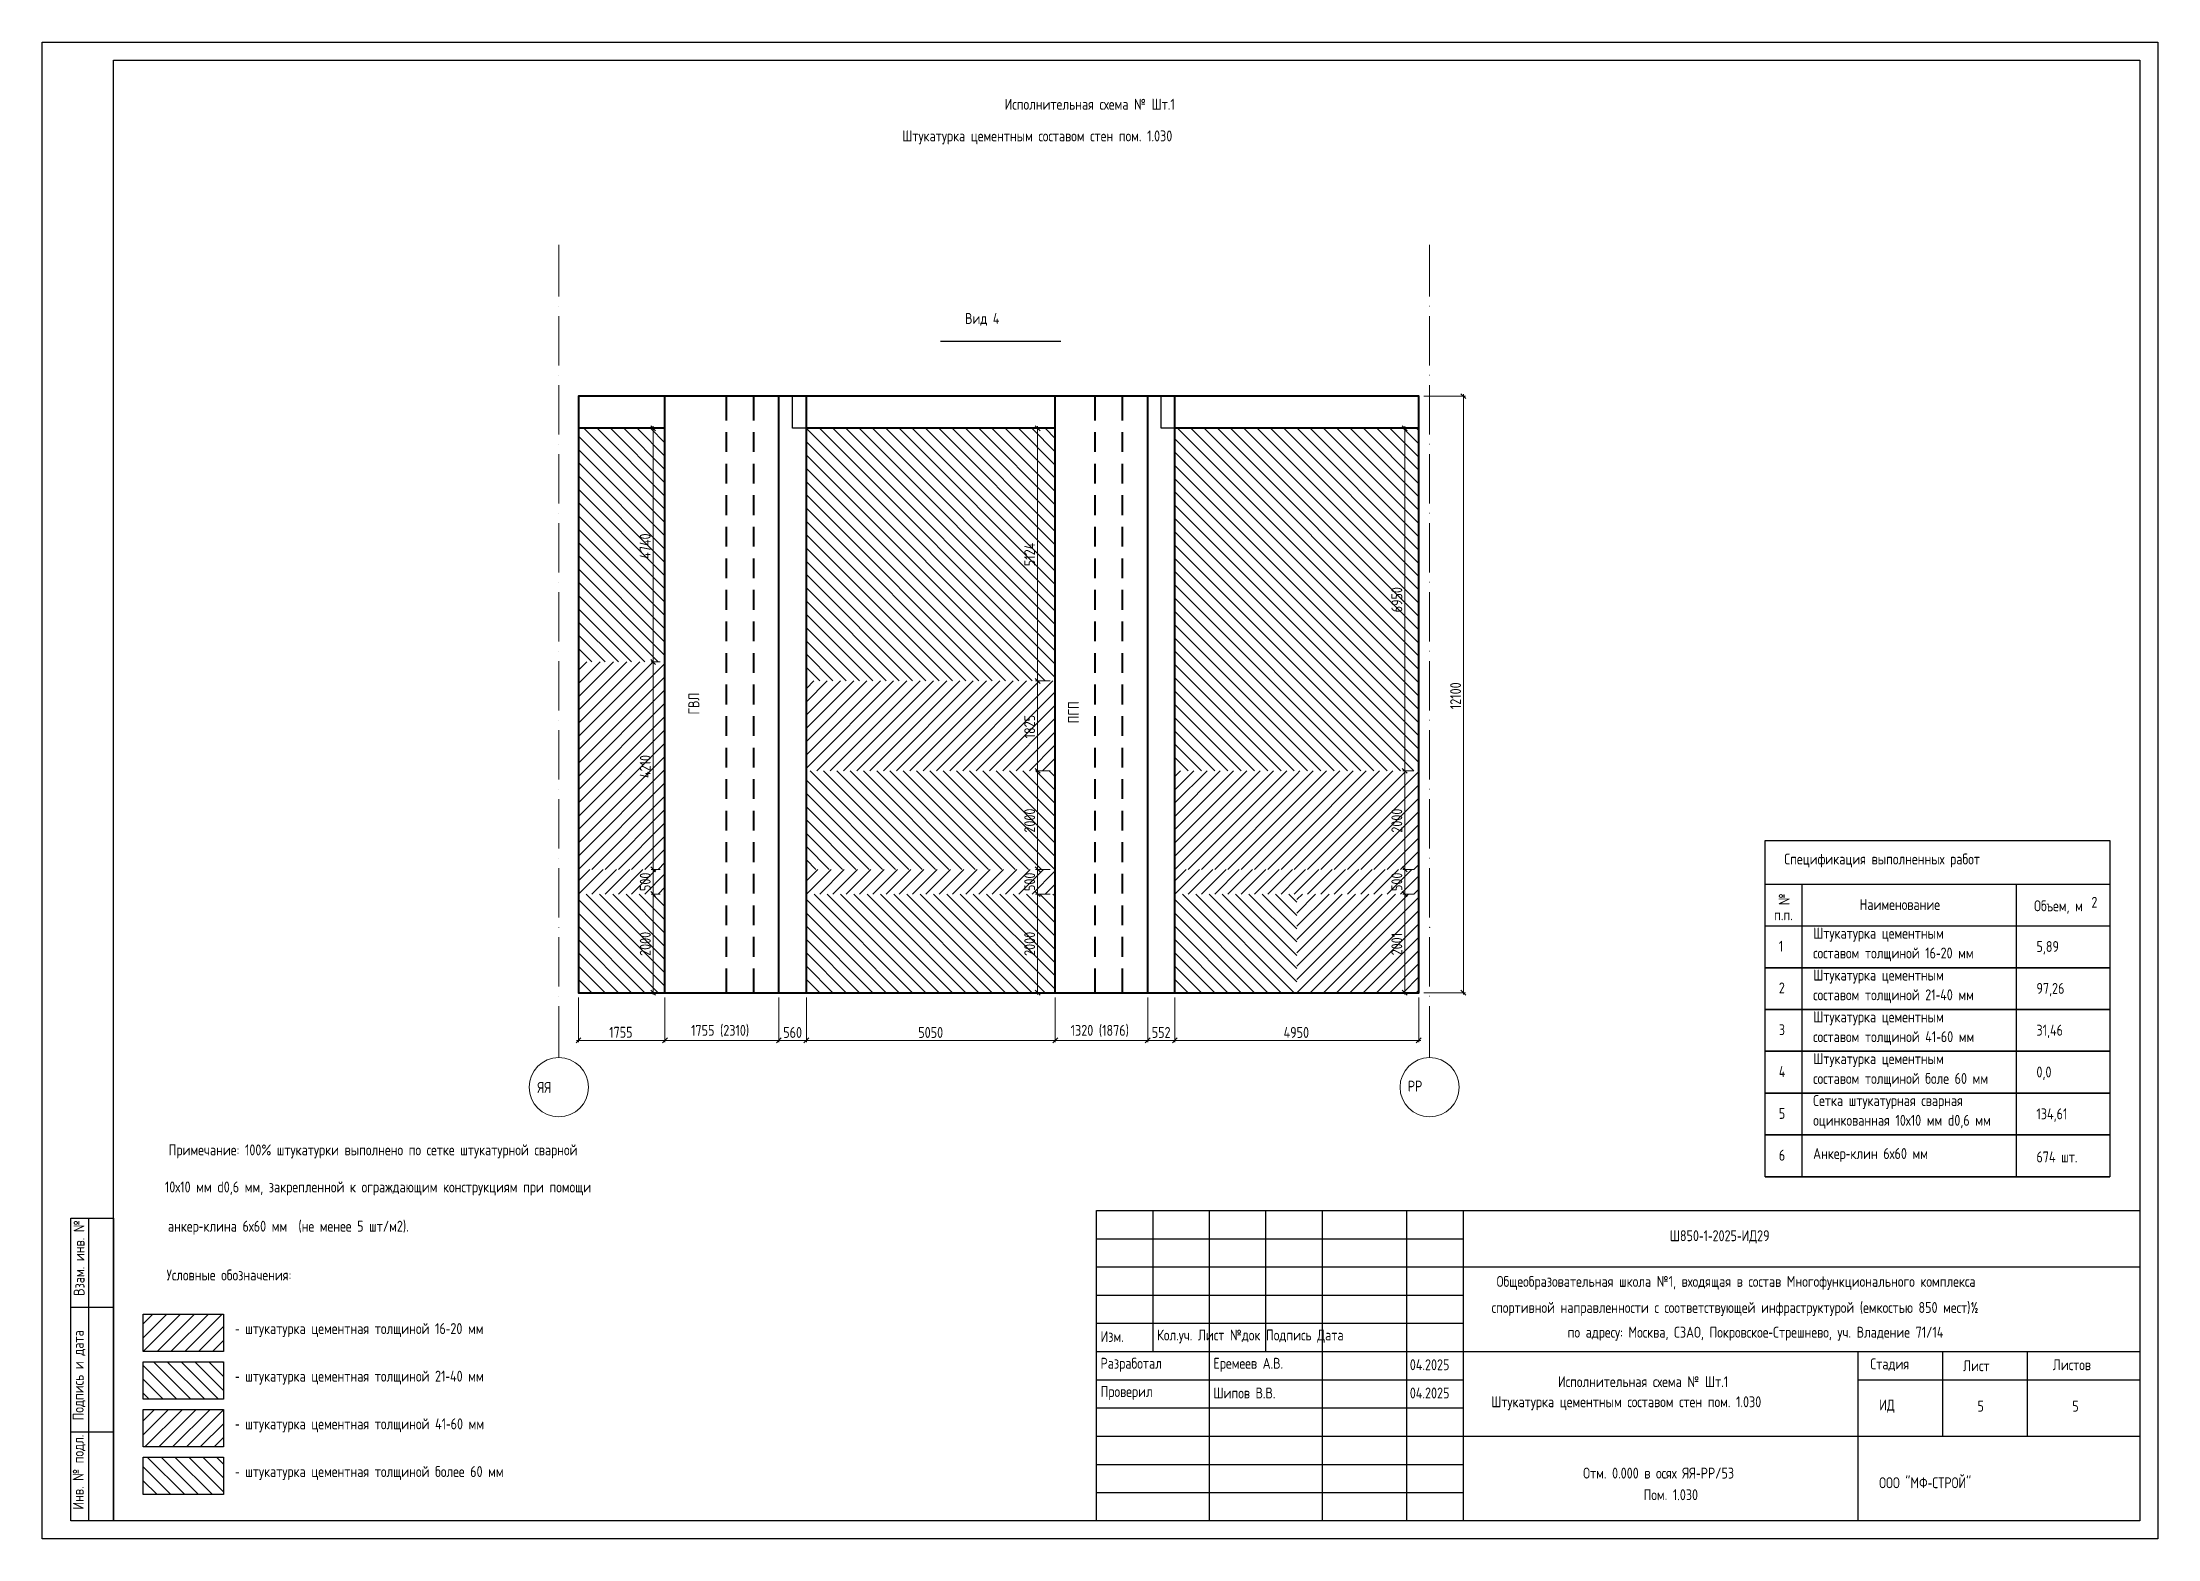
# Model space of a CAD drawing. Header units: millimetres. Extents: x 0 to 130, y 0 to 17.
# Drawn here: x 106.95 to 130.24, y 0.16 to 16.63 of the extents above; entities that cross this region are included whole.
import ezdxf

# ---------------------------------------------------------------- set-up
doc = ezdxf.new("R2010")
doc.units = ezdxf.units.MM
doc.layers.add('PDF _0', color=7, linetype='Continuous')
doc.layers.add('PDF _Текст', color=7, linetype='Continuous')
doc.layers.add('PDF _Оси-1', color=7, linetype='Continuous', true_color=0xaaaaaa)
doc.layers.add('PDF _Оси-3', color=7, linetype='Continuous', true_color=0x989898)
doc.styles.get("Standard").update_dxf_attribs({"font": 'ГОСТ тип А.ttf'})

msp = doc.modelspace()

# ---------------------------------------------------------------- texts
at = {"layer": 'PDF _Текст', "char_height": 0.12, "attachment_point": 4}
for s, insert in [('Исполнительная схема № Шт.1', (117.546, 15.948)), ('Штукатурка цементным составом стен пом. 1.030', (116.418, 15.583)), ('Вид 4', (117.11, 13.58)), ('Спецификация выполненных работ', (126.132, 7.623)), ('2', (129.514, 7.163)), ('п.п.', (126.019, 7.025)), ('Наименование', (126.961, 7.138)), ('Объем, м', (128.883, 7.11)), ('Штукатурка цементным', (126.45, 6.806)), ('1', (126.072, 6.68)), ('составом толщиной 16‐20 мм', (126.45, 6.588)), ('5,89', (128.909, 6.662)), ('Штукатурка цементным', (126.45, 6.345)), ('2', (126.072, 6.22)), ('составом толщиной 21‐40 мм', (126.45, 6.128)), ('97,26', (128.909, 6.201)), ('1755 (2310)', (114.093, 5.747)), ('1320 (1876)', (118.273, 5.747)), ('Штукатурка цементным', (126.45, 5.885)), ('1755', (113.191, 5.732)), ('560', (115.108, 5.73)), ('5050', (116.595, 5.73)), ('552', (119.166, 5.73)), ('4950', (120.618, 5.73)), ('3', (126.072, 5.76)), ('составом толщиной 41‐60 мм', (126.45, 5.667)), ('31,46', (128.909, 5.741)), ('4', (126.072, 5.299)), ('Штукатурка цементным', (126.45, 5.425)), ('составом толщиной боле 60 мм', (126.45, 5.207)), ('0,0', (128.909, 5.281)), ('5', (126.072, 4.839)), ('Сетка штукатурная сварная', (126.45, 4.964)), ('134,61', (128.909, 4.82)), ('оцинкованная 10х10 мм d0,6 мм', (126.45, 4.747)), ('Примечание: 100% штукатурки выполнено по сетке штукатурной сварной', (108.339, 4.421)), ('6', (126.072, 4.379)), ('Анкер‐клин 6х60 мм', (126.45, 4.381)), ('674 шт.', (128.909, 4.36)), ('10х10 мм d0,6 мм, закрепленной к ограждающим конструкциям при помощи', (108.298, 4.013)), ('анкер‐клина 6х60 мм  (не менее 5 шт/м2).', (108.331, 3.581)), ('Ш850‐1‐2025‐ИД29', (124.871, 3.48)), ('Условные обозначения:', (108.316, 3.06)), ('Общеобразовательная школа №1, входящая в состав Многофункционального комплекса', (122.964, 2.973)), ('спортивной направленности с соответствующей инфраструктурой (емкостью 850 мест)½', (122.909, 2.686)), ('‐ штукатурка цементная толщиной 16‐20 мм', (109.071, 2.454)), ('Изм.', (118.602, 2.383)), ('Кол.уч. Лист №док Подпись Дата', (119.225, 2.383)), ('по адресу: Москва, СЗАО, Покровское‐Стрешнево, уч. Владение 71/14', (123.746, 2.414)), ('Разработал', (118.602, 2.072)), ('Еремеев А.В.', (119.845, 2.072)), ('04.2025', (122.008, 2.072)), ('Стадия', (127.079, 2.072)), ('Лист', (128.101, 2.061)), ('Листов', (129.089, 2.072)), ('‐ штукатурка цементная толщиной 21‐40 мм', (109.071, 1.93)), ('Исполнительная схема № Шт.1', (123.64, 1.886)), ('Проверил', (118.602, 1.761)), ('Шипов В.В.', (119.845, 1.761)), ('04.2025', (122.008, 1.761)), ('Штукатурка цементным составом стен пом. 1.030', (122.904, 1.648)), ('ИД', (127.177, 1.616)), ('5', (128.26, 1.616)), ('5', (129.304, 1.616)), ('‐ штукатурка цементная толщиной 41‐60 мм', (109.071, 1.405)), ('‐ штукатурка цементная толщиной более 60 мм', (109.071, 0.88)), ('Отм. 0.000 в осях ЯЯ‐РР/53', (123.917, 0.879)), ('Пом. 1.030', (124.582, 0.641)), ('ООО "МФ‐СТРОЙ"', (127.177, 0.773))]:
    msp.add_mtext(s, dxfattribs=dict(at, insert=insert))
at = {"layer": 'PDF _Текст', "char_height": 0.12, "attachment_point": 4, "rotation": 90}
for s, insert in [('4740', (113.587, 10.944)), ('5124', (117.822, 10.863)), ('6950', (121.865, 10.355)), ('12100', (122.512, 9.289)), ('ГВЛ', (114.123, 9.23)), ('ПГП', (118.304, 9.133)), ('1825', (117.822, 8.967)), ('4210', (113.588, 8.531)), ('2000', (117.822, 7.93)), ('2000', (121.865, 7.929)), ('500', (113.588, 7.287)), ('500', (117.822, 7.287)), ('500', (121.865, 7.287)), ('№', (126.131, 7.131)), ('2000', (113.588, 6.573)), ('2000', (117.822, 6.573)), ('2001', (121.865, 6.579)), ('Взам. инв. №', (107.353, 2.831)), ('Подпись и дата', (107.353, 1.459)), ('Инв. № подл.', (107.353, 0.478))]:
    msp.add_mtext(s, dxfattribs=dict(at, insert=insert))
at = {"layer": 'PDF _Текст', "color": 253, "true_color": 0xaaaaaa, "char_height": 0.12, "attachment_point": 4}
for s, insert in [('ЯЯ', (112.401, 5.124)), ('РР', (121.986, 5.139))]:
    msp.add_mtext(s, dxfattribs=dict(at, insert=insert))

# ---------------------------------------------------------------- linework, layer by layer
at = {"layer": 'PDF _0', "lineweight": 25}
for points in [[(106.948, 16.63), (130.244, 16.63), (130.244, 0.157), (106.948, 0.157)], [(107.732, 16.434), (130.048, 16.434), (130.048, 0.354), (107.732, 0.354)], [(129.718, 4.142), (125.922, 4.142), (125.922, 7.844), (129.718, 7.844)], [(129.718, 6.443), (125.922, 6.443)], [(129.718, 5.983), (125.922, 5.983)], [(129.718, 5.523), (125.922, 5.523)], [(129.718, 5.063), (125.922, 5.063)], [(129.718, 4.602), (125.922, 4.602)], [(118.556, 3.77), (130.048, 3.77), (130.048, 0.354), (118.556, 0.354)], [(107.262, 3.687), (107.732, 3.687), (107.732, 0.354), (107.262, 0.354)], [(108.059, 2.63), (108.944, 2.63), (108.944, 2.217), (108.059, 2.217)], [(108.059, 2.105), (108.944, 2.105), (108.944, 1.692), (108.059, 1.692)], [(108.059, 1.58), (108.944, 1.58), (108.944, 1.168), (108.059, 1.168)], [(108.059, 1.056), (108.944, 1.056), (108.944, 0.643), (108.059, 0.643)]]:
    msp.add_lwpolyline(points, close=True, dxfattribs=at)
for points in [[(116.841, 13.339), (118.166, 13.339)], [(115.363, 12.381), (115.211, 12.381), (115.211, 12.734), (115.363, 12.734)], [(119.42, 12.381), (119.271, 12.381), (119.271, 12.734), (119.42, 12.734)], [(125.922, 7.364), (129.718, 7.364)], [(126.325, 7.364), (126.325, 4.142)], [(128.687, 7.364), (128.687, 4.142)], [(125.922, 6.904), (129.718, 6.904)], [(125.922, 4.142), (129.718, 4.142)], [(119.178, 3.77), (119.178, 2.217)], [(119.799, 3.77), (119.799, 0.354)], [(120.42, 3.77), (120.42, 2.217)], [(121.041, 3.77), (121.041, 0.354)], [(121.973, 3.77), (121.973, 0.354)], [(122.594, 3.77), (122.594, 0.354)], [(107.458, 3.687), (107.458, 0.354)], [(118.556, 3.459), (122.594, 3.459)], [(118.556, 3.149), (130.048, 3.149)], [(118.556, 2.838), (122.594, 2.838)], [(107.262, 2.707), (107.732, 2.707)], [(118.556, 2.528), (122.594, 2.528)], [(118.556, 2.217), (130.048, 2.217)], [(126.942, 2.217), (126.942, 0.354)], [(127.874, 2.217), (127.874, 1.285)], [(128.806, 2.217), (128.806, 1.285)], [(118.556, 1.907), (122.594, 1.907)], [(126.942, 1.907), (130.048, 1.907)], [(118.556, 1.596), (122.594, 1.596)], [(107.262, 1.334), (107.732, 1.334)], [(118.556, 1.285), (130.048, 1.285)], [(118.556, 0.975), (122.594, 0.975)], [(118.556, 0.664), (122.594, 0.664)]]:
    msp.add_lwpolyline(points, dxfattribs=at)
at = {"layer": 'PDF _0', "lineweight": 40}
for points in [[(119.42, 6.168), (122.106, 6.168), (122.106, 12.734), (112.853, 12.734), (112.853, 6.168), (114.481, 6.168), (114.481, 6.434)], [(113.805, 6.168), (113.805, 12.734)], [(114.481, 12.468), (114.481, 12.734)], [(114.782, 12.468), (114.782, 12.734)], [(114.782, 6.168), (115.059, 6.168), (115.059, 12.734)], [(115.059, 6.168), (115.363, 6.168), (115.363, 12.734)], [(118.103, 6.168), (118.103, 12.734)], [(118.542, 12.468), (118.542, 12.734)], [(118.844, 12.468), (118.844, 12.734)], [(118.844, 6.168), (119.121, 6.168), (119.121, 12.734)], [(119.121, 6.168), (119.42, 6.168), (119.42, 12.734)], [(113.805, 12.381), (112.853, 12.381)], [(118.103, 12.381), (115.363, 12.381)], [(122.106, 12.381), (119.42, 12.381)], [(114.481, 12.121), (114.481, 12.338)], [(114.782, 12.121), (114.782, 12.338)], [(118.542, 12.121), (118.542, 12.338)], [(118.844, 12.121), (118.844, 12.338)], [(114.481, 11.773), (114.481, 11.99)], [(114.782, 11.773), (114.782, 11.99)], [(118.542, 11.773), (118.542, 11.99)], [(118.844, 11.773), (118.844, 11.99)], [(114.481, 11.426), (114.481, 11.643)], [(114.782, 11.426), (114.782, 11.643)], [(118.542, 11.426), (118.542, 11.643)], [(118.844, 11.426), (118.844, 11.643)], [(114.481, 11.079), (114.481, 11.296)], [(114.782, 11.079), (114.782, 11.296)], [(118.542, 11.079), (118.542, 11.296)], [(118.844, 11.079), (118.844, 11.296)], [(114.481, 10.732), (114.481, 10.949)], [(114.782, 10.732), (114.782, 10.949)], [(118.542, 10.732), (118.542, 10.949)], [(118.844, 10.732), (118.844, 10.949)], [(114.481, 10.384), (114.481, 10.601)], [(114.782, 10.384), (114.782, 10.601)], [(118.542, 10.384), (118.542, 10.601)], [(118.844, 10.384), (118.844, 10.601)], [(114.481, 10.037), (114.481, 10.254)], [(114.782, 10.037), (114.782, 10.254)], [(118.542, 10.037), (118.542, 10.254)], [(118.844, 10.037), (118.844, 10.254)], [(114.481, 9.69), (114.481, 9.907)], [(114.782, 9.69), (114.782, 9.907)], [(118.542, 9.69), (118.542, 9.907)], [(118.844, 9.69), (118.844, 9.907)], [(114.481, 9.342), (114.481, 9.56)], [(114.782, 9.342), (114.782, 9.56)], [(118.542, 9.342), (118.542, 9.56)], [(118.844, 9.342), (118.844, 9.56)], [(114.481, 8.995), (114.481, 9.212)], [(114.782, 8.995), (114.782, 9.212)], [(118.542, 8.995), (118.542, 9.212)], [(118.844, 8.995), (118.844, 9.212)], [(114.481, 8.648), (114.481, 8.865)], [(114.782, 8.648), (114.782, 8.865)], [(118.542, 8.648), (118.542, 8.865)], [(118.844, 8.648), (118.844, 8.865)], [(114.481, 8.301), (114.481, 8.518)], [(114.782, 8.301), (114.782, 8.518)], [(118.542, 8.301), (118.542, 8.518)], [(118.844, 8.301), (118.844, 8.518)], [(114.481, 7.953), (114.481, 8.17)], [(114.782, 7.953), (114.782, 8.17)], [(118.542, 7.953), (118.542, 8.17)], [(118.844, 7.953), (118.844, 8.17)], [(114.481, 7.606), (114.481, 7.823)], [(114.782, 7.606), (114.782, 7.823)], [(118.542, 7.606), (118.542, 7.823)], [(118.844, 7.606), (118.844, 7.823)], [(114.481, 7.259), (114.481, 7.476)], [(114.782, 7.259), (114.782, 7.476)], [(118.542, 7.259), (118.542, 7.476)], [(118.844, 7.259), (118.844, 7.476)], [(114.481, 6.912), (114.481, 7.129)], [(114.782, 6.912), (114.782, 7.129)], [(118.542, 6.912), (118.542, 7.129)], [(118.844, 6.912), (118.844, 7.129)], [(114.481, 6.564), (114.481, 6.781)], [(114.782, 6.564), (114.782, 6.781)], [(118.542, 6.564), (118.542, 6.781)], [(118.844, 6.564), (118.844, 6.781)], [(114.481, 6.168), (114.782, 6.168), (114.782, 6.434)], [(115.363, 6.168), (118.542, 6.168), (118.542, 6.434)], [(118.542, 6.168), (118.844, 6.168), (118.844, 6.434)]]:
    msp.add_lwpolyline(points, dxfattribs=at)
at = {"layer": 'PDF _0', "lineweight": 13}
for points in [[(122.161, 12.734), (122.62, 12.734)], [(122.625, 12.707), (122.571, 12.761)], [(122.598, 12.755), (122.598, 6.147)], [(113.702, 12.354), (113.648, 12.408)], [(113.751, 12.381), (113.653, 12.381)], [(113.675, 9.787), (113.675, 12.403)], [(117.936, 12.354), (117.882, 12.408)], [(118.049, 12.381), (117.887, 12.381)], [(117.909, 9.579), (117.909, 12.403)], [(121.979, 12.354), (121.925, 12.408)], [(122.052, 12.381), (121.93, 12.381)], [(121.952, 8.588), (121.952, 12.403)], [(113.675, 7.503), (113.675, 9.831)], [(117.909, 8.588), (117.909, 9.622)], [(117.909, 7.503), (117.909, 8.632)], [(121.952, 7.503), (121.952, 8.632)], [(113.675, 7.232), (113.675, 7.547)], [(117.909, 7.232), (117.909, 7.547)], [(121.952, 7.232), (121.952, 7.547)], [(113.675, 6.147), (113.675, 7.275)], [(117.909, 6.147), (117.909, 7.275)], [(121.952, 6.147), (121.952, 7.275)], [(112.853, 6.114), (112.853, 5.622)], [(113.648, 6.195), (113.702, 6.141)], [(113.751, 6.168), (113.653, 6.168)], [(117.882, 6.195), (117.936, 6.141)], [(118.049, 6.168), (117.887, 6.168)], [(121.925, 6.195), (121.979, 6.141)], [(122.052, 6.168), (121.93, 6.168)], [(122.106, 6.114), (122.106, 5.622)], [(122.161, 6.168), (122.62, 6.168)], [(122.571, 6.195), (122.625, 6.141)], [(112.88, 5.671), (112.826, 5.616)], [(112.832, 5.643), (113.827, 5.643)], [(113.784, 5.643), (115.081, 5.643)], [(115.037, 5.643), (115.384, 5.643)], [(115.341, 5.643), (118.125, 5.643)], [(118.081, 5.643), (119.143, 5.643)], [(119.099, 5.643), (119.442, 5.643)], [(119.399, 5.643), (122.128, 5.643)], [(122.079, 5.616), (122.133, 5.671)]]:
    msp.add_lwpolyline(points, dxfattribs=at)
at = {"layer": 'PDF _0', "color": 5, "lineweight": 20}
for points in [[(113.805, 11.489), (112.913, 12.381)], [(113.805, 11.635), (113.059, 12.381)], [(113.805, 11.781), (113.206, 12.381)], [(113.805, 11.927), (113.352, 12.381)], [(113.805, 12.074), (113.498, 12.381)], [(113.805, 12.22), (113.644, 12.381)], [(113.805, 12.366), (113.79, 12.381)], [(118.103, 9.638), (115.363, 12.378)], [(118.103, 9.784), (115.506, 12.381)], [(118.103, 9.93), (115.652, 12.381)], [(118.103, 10.076), (115.798, 12.381)], [(118.103, 10.222), (115.944, 12.381)], [(118.103, 10.368), (116.09, 12.381)], [(118.103, 10.515), (116.236, 12.381)], [(118.103, 10.661), (116.383, 12.381)], [(118.103, 10.807), (116.529, 12.381)], [(118.103, 10.953), (116.675, 12.381)], [(118.103, 11.099), (116.821, 12.381)], [(118.103, 11.246), (116.967, 12.381)], [(118.103, 11.392), (117.114, 12.381)], [(118.103, 11.538), (117.26, 12.381)], [(118.103, 11.684), (117.406, 12.381)], [(118.103, 11.83), (117.552, 12.381)], [(118.103, 11.976), (117.698, 12.381)], [(118.103, 12.123), (117.844, 12.381)], [(118.103, 12.269), (117.991, 12.381)], [(122.106, 9.725), (119.45, 12.381)], [(122.106, 9.871), (119.596, 12.381)], [(122.106, 10.017), (119.742, 12.381)], [(122.106, 10.163), (119.889, 12.381)], [(122.106, 10.31), (120.035, 12.381)], [(122.106, 10.456), (120.181, 12.381)], [(122.106, 10.602), (120.327, 12.381)], [(122.106, 10.748), (120.473, 12.381)], [(122.106, 10.894), (120.619, 12.381)], [(122.106, 11.04), (120.766, 12.381)], [(122.106, 11.187), (120.912, 12.381)], [(122.106, 11.333), (121.058, 12.381)], [(122.106, 11.479), (121.204, 12.381)], [(122.106, 11.625), (121.35, 12.381)], [(122.106, 11.771), (121.497, 12.381)], [(122.106, 11.918), (121.643, 12.381)], [(122.106, 12.064), (121.789, 12.381)], [(122.106, 12.21), (121.935, 12.381)], [(122.106, 12.356), (122.081, 12.381)], [(113.805, 11.343), (112.853, 12.295)], [(113.805, 11.196), (112.853, 12.149)], [(117.994, 9.6), (115.363, 12.231)], [(122.106, 9.579), (119.42, 12.264)], [(122.106, 9.432), (119.42, 12.118)], [(113.805, 11.05), (112.853, 12.003)], [(117.848, 9.6), (115.363, 12.085)], [(117.702, 9.6), (115.363, 11.939)], [(122.106, 9.286), (119.42, 11.972)], [(113.805, 10.904), (112.853, 11.856)], [(113.805, 10.758), (112.853, 11.71)], [(117.555, 9.6), (115.363, 11.793)], [(122.106, 9.14), (119.42, 11.826)], [(122.106, 8.994), (119.42, 11.68)], [(113.805, 10.612), (112.853, 11.564)], [(113.805, 10.466), (112.853, 11.418)], [(117.409, 9.6), (115.363, 11.647)], [(117.263, 9.6), (115.363, 11.501)], [(122.106, 8.848), (119.42, 11.534)], [(113.805, 10.319), (112.853, 11.272)], [(117.117, 9.6), (115.363, 11.354)], [(116.971, 9.6), (115.363, 11.208)], [(122.106, 8.702), (119.42, 11.387)], [(122.052, 8.61), (119.42, 11.241)], [(113.805, 10.173), (112.853, 11.125)], [(113.805, 10.027), (112.853, 10.979)], [(116.825, 9.6), (115.363, 11.062)], [(121.905, 8.61), (119.42, 11.095)], [(113.805, 9.881), (112.853, 10.833)], [(116.678, 9.6), (115.363, 10.916)], [(116.532, 9.6), (115.363, 10.77)], [(121.759, 8.61), (119.42, 10.949)], [(121.613, 8.61), (119.42, 10.803)], [(113.73, 9.81), (112.853, 10.687)], [(113.584, 9.81), (112.853, 10.541)], [(116.386, 9.6), (115.363, 10.623)], [(121.467, 8.61), (119.42, 10.656)], [(121.321, 8.61), (119.42, 10.51)], [(113.438, 9.81), (112.853, 10.395)], [(116.24, 9.6), (115.363, 10.477)], [(116.094, 9.6), (115.363, 10.331)], [(121.175, 8.61), (119.42, 10.364)], [(113.292, 9.81), (112.853, 10.248)], [(113.146, 9.81), (112.853, 10.102)], [(115.947, 9.6), (115.363, 10.185)], [(115.801, 9.6), (115.363, 10.039)], [(121.028, 8.61), (119.42, 10.218)], [(120.882, 8.61), (119.42, 10.072)], [(112.999, 9.81), (112.853, 9.956)], [(115.655, 9.6), (115.363, 9.893)], [(120.736, 8.61), (119.42, 9.926)], [(115.509, 9.6), (115.363, 9.746)], [(120.59, 8.61), (119.42, 9.779)], [(120.444, 8.61), (119.42, 9.633)], [(120.297, 8.61), (119.42, 9.487)], [(120.151, 8.61), (119.42, 9.341)], [(120.005, 8.61), (119.42, 9.195)], [(119.859, 8.61), (119.42, 9.048)], [(119.713, 8.61), (119.42, 8.902)], [(119.567, 8.61), (119.42, 8.756)], [(116.345, 7.525), (115.363, 8.507)], [(116.491, 7.525), (115.406, 8.61)], [(116.638, 7.525), (115.552, 8.61)], [(116.784, 7.525), (115.698, 8.61)], [(116.93, 7.525), (115.845, 8.61)], [(117.076, 7.525), (115.991, 8.61)], [(117.222, 7.525), (116.137, 8.61)], [(117.368, 7.525), (116.283, 8.61)], [(117.515, 7.525), (116.429, 8.61)], [(117.661, 7.525), (116.576, 8.61)], [(117.807, 7.525), (116.722, 8.61)], [(117.953, 7.525), (116.868, 8.61)], [(118.099, 7.525), (117.014, 8.61)], [(118.103, 7.667), (117.16, 8.61)], [(118.103, 7.814), (117.306, 8.61)], [(118.103, 7.96), (117.453, 8.61)], [(118.103, 8.106), (117.599, 8.61)], [(118.103, 8.252), (117.745, 8.61)], [(118.103, 8.398), (117.891, 8.61)], [(118.103, 8.544), (118.037, 8.61)], [(116.199, 7.525), (115.363, 8.361)], [(116.053, 7.525), (115.363, 8.215)], [(115.907, 7.525), (115.363, 8.069)], [(115.76, 7.525), (115.363, 7.922)], [(115.614, 7.525), (115.363, 7.776)], [(115.468, 7.525), (115.363, 7.63)], [(113.805, 6.385), (112.937, 7.253)], [(113.805, 6.532), (113.084, 7.253)], [(113.805, 6.678), (113.23, 7.253)], [(113.805, 6.824), (113.376, 7.253)], [(113.805, 6.97), (113.522, 7.253)], [(113.805, 7.116), (113.668, 7.253)], [(116.532, 6.168), (115.447, 7.253)], [(116.678, 6.168), (115.593, 7.253)], [(116.825, 6.168), (115.739, 7.253)], [(116.971, 6.168), (115.886, 7.253)], [(117.117, 6.168), (116.032, 7.253)], [(117.263, 6.168), (116.178, 7.253)], [(117.409, 6.168), (116.324, 7.253)], [(117.555, 6.168), (116.47, 7.253)], [(117.702, 6.168), (116.616, 7.253)], [(117.848, 6.168), (116.763, 7.253)], [(117.994, 6.168), (116.909, 7.253)], [(118.103, 6.206), (117.055, 7.253)], [(118.103, 6.352), (117.201, 7.253)], [(118.103, 6.498), (117.347, 7.253)], [(118.103, 6.644), (117.494, 7.253)], [(118.103, 6.79), (117.64, 7.253)], [(118.103, 6.936), (117.786, 7.253)], [(118.103, 7.083), (117.932, 7.253)], [(118.103, 7.229), (118.078, 7.253)], [(120.59, 6.168), (119.505, 7.253)], [(120.736, 6.168), (119.651, 7.253)], [(120.763, 6.287), (119.797, 7.253)], [(120.763, 6.433), (119.943, 7.253)], [(120.763, 6.579), (120.089, 7.253)], [(120.763, 6.726), (120.236, 7.253)], [(120.763, 6.872), (120.382, 7.253)], [(120.763, 7.018), (120.528, 7.253)], [(120.763, 7.164), (120.674, 7.253)], [(113.805, 6.239), (112.853, 7.192)], [(113.73, 6.168), (112.853, 7.045)], [(116.386, 6.168), (115.363, 7.192)], [(116.24, 6.168), (115.363, 7.045)], [(120.444, 6.168), (119.42, 7.192)], [(120.297, 6.168), (119.42, 7.045)], [(113.584, 6.168), (112.853, 6.899)], [(116.094, 6.168), (115.363, 6.899)], [(120.151, 6.168), (119.42, 6.899)], [(113.438, 6.168), (112.853, 6.753)], [(113.292, 6.168), (112.853, 6.607)], [(115.947, 6.168), (115.363, 6.753)], [(115.801, 6.168), (115.363, 6.607)], [(120.005, 6.168), (119.42, 6.753)], [(119.859, 6.168), (119.42, 6.607)], [(113.146, 6.168), (112.853, 6.461)], [(112.999, 6.168), (112.853, 6.314)], [(115.655, 6.168), (115.363, 6.461)], [(115.509, 6.168), (115.363, 6.314)], [(119.713, 6.168), (119.42, 6.461)], [(119.567, 6.168), (119.42, 6.314)], [(108.583, 1.692), (108.171, 2.105)], [(108.736, 1.692), (108.323, 2.105)], [(108.889, 1.692), (108.476, 2.105)], [(108.944, 1.79), (108.628, 2.105)], [(108.944, 1.942), (108.781, 2.105)], [(108.944, 2.095), (108.934, 2.105)], [(108.431, 1.692), (108.059, 2.064)], [(108.278, 1.692), (108.059, 1.912)], [(108.126, 1.692), (108.059, 1.759)]]:
    msp.add_lwpolyline(points, dxfattribs=at)
at = {"layer": 'PDF _0', "color": 40, "lineweight": 20, "true_color": 0xffbf00}
for points in [[(112.853, 9.717), (112.946, 9.81)], [(112.853, 9.571), (113.092, 9.81)], [(112.853, 9.425), (113.238, 9.81)], [(112.853, 9.279), (113.384, 9.81)], [(112.853, 9.133), (113.53, 9.81)], [(112.853, 8.987), (113.676, 9.81)], [(112.853, 8.84), (113.805, 9.793)], [(112.853, 8.694), (113.805, 9.646)], [(115.363, 9.517), (115.446, 9.6)], [(115.363, 9.371), (115.592, 9.6)], [(115.363, 9.225), (115.738, 9.6)], [(115.363, 9.079), (115.884, 9.6)], [(115.363, 8.932), (116.03, 9.6)], [(115.363, 8.786), (116.177, 9.6)], [(115.363, 8.64), (116.323, 9.6)], [(115.479, 8.61), (116.469, 9.6)], [(115.625, 8.61), (116.615, 9.6)], [(115.771, 8.61), (116.761, 9.6)], [(115.917, 8.61), (116.908, 9.6)], [(116.063, 8.61), (117.054, 9.6)], [(116.21, 8.61), (117.2, 9.6)], [(116.356, 8.61), (117.346, 9.6)], [(116.502, 8.61), (117.492, 9.6)], [(116.648, 8.61), (117.638, 9.6)], [(116.794, 8.61), (117.785, 9.6)], [(116.941, 8.61), (117.931, 9.6)], [(117.087, 8.61), (118.077, 9.6)], [(112.853, 8.548), (113.805, 9.5)], [(112.853, 8.402), (113.805, 9.354)], [(117.233, 8.61), (118.103, 9.48)], [(117.379, 8.61), (118.103, 9.334)], [(112.853, 8.256), (113.805, 9.208)], [(117.525, 8.61), (118.103, 9.188)], [(112.853, 8.109), (113.805, 9.062)], [(112.853, 7.963), (113.805, 8.916)], [(117.671, 8.61), (118.103, 9.041)], [(117.818, 8.61), (118.103, 8.895)], [(112.853, 7.817), (113.805, 8.769)], [(112.853, 7.671), (113.805, 8.623)], [(117.964, 8.61), (118.103, 8.749)], [(112.853, 7.525), (113.805, 8.477)], [(119.42, 8.548), (119.482, 8.61)], [(119.42, 8.402), (119.628, 8.61)], [(119.42, 8.256), (119.775, 8.61)], [(119.42, 8.109), (119.921, 8.61)], [(119.42, 7.963), (120.067, 8.61)], [(119.42, 7.817), (120.213, 8.61)], [(119.42, 7.671), (120.359, 8.61)], [(119.42, 7.525), (120.506, 8.61)], [(119.567, 7.525), (120.652, 8.61)], [(119.713, 7.525), (120.763, 8.575), (120.798, 8.61)], [(119.859, 7.525), (120.763, 8.429), (120.944, 8.61)], [(120.005, 7.525), (120.763, 8.283), (121.09, 8.61)], [(120.151, 7.525), (120.763, 8.137), (121.236, 8.61)], [(120.297, 7.525), (120.763, 7.991), (121.383, 8.61)], [(120.444, 7.525), (120.763, 7.844), (121.529, 8.61)], [(120.59, 7.525), (120.763, 7.698), (121.675, 8.61)], [(120.736, 7.525), (120.763, 7.552), (121.821, 8.61)], [(120.882, 7.525), (121.967, 8.61)], [(121.028, 7.525), (122.106, 8.603)], [(121.175, 7.525), (122.106, 8.456)], [(112.999, 7.525), (113.805, 8.331)], [(113.146, 7.525), (113.805, 8.185)], [(121.321, 7.525), (122.106, 8.31)], [(121.467, 7.525), (122.106, 8.164)], [(113.292, 7.525), (113.805, 8.038)], [(121.613, 7.525), (122.106, 8.018)], [(113.438, 7.525), (113.805, 7.892)], [(113.584, 7.525), (113.805, 7.746)], [(121.759, 7.525), (122.106, 7.872)], [(121.905, 7.525), (122.106, 7.726)], [(113.73, 7.525), (113.805, 7.6)], [(122.052, 7.525), (122.106, 7.579)], [(120.763, 7.192), (120.825, 7.253)], [(120.763, 7.045), (120.971, 7.253)], [(120.763, 6.899), (121.118, 7.253)], [(120.763, 6.753), (121.264, 7.253)], [(120.763, 6.607), (121.41, 7.253)], [(120.763, 6.461), (121.556, 7.253)], [(120.763, 6.314), (121.702, 7.253)], [(120.763, 6.168), (121.849, 7.253)], [(120.909, 6.168), (121.995, 7.253)], [(121.056, 6.168), (122.106, 7.219)], [(121.202, 6.168), (122.106, 7.073)], [(121.348, 6.168), (122.106, 6.926)], [(121.494, 6.168), (122.106, 6.78)], [(121.64, 6.168), (122.106, 6.634)], [(121.787, 6.168), (122.106, 6.488)], [(121.933, 6.168), (122.106, 6.342)], [(122.079, 6.168), (122.106, 6.196)], [(108.059, 1.454), (108.185, 1.58)], [(108.059, 1.301), (108.338, 1.58)], [(108.077, 1.168), (108.49, 1.58)], [(108.23, 1.168), (108.643, 1.58)], [(108.383, 1.168), (108.796, 1.58)], [(108.535, 1.168), (108.944, 1.576)], [(108.688, 1.168), (108.944, 1.423)], [(108.841, 1.168), (108.944, 1.271)]]:
    msp.add_lwpolyline(points, dxfattribs=at)
at = {"layer": 'PDF _0', "lineweight": 13}
for points in [[(113.702, 9.782), (113.648, 9.836)], [(113.653, 9.809), (113.751, 9.809)], [(117.936, 9.573), (117.882, 9.628)], [(117.887, 9.601), (118.049, 9.601)], [(117.936, 8.583), (117.882, 8.637)], [(121.979, 8.583), (121.925, 8.637)], [(117.887, 8.61), (118.049, 8.61)], [(121.93, 8.61), (122.052, 8.61)], [(113.702, 7.498), (113.648, 7.552)], [(113.653, 7.525), (113.751, 7.525)], [(117.936, 7.498), (117.882, 7.552)], [(117.887, 7.525), (118.049, 7.525)], [(121.979, 7.498), (121.925, 7.552)], [(121.93, 7.525), (122.052, 7.525)], [(113.702, 7.226), (113.648, 7.281)], [(113.653, 7.253), (113.751, 7.253)], [(117.936, 7.226), (117.882, 7.281)], [(117.887, 7.254), (118.049, 7.254)], [(121.979, 7.227), (121.925, 7.281)], [(121.93, 7.254), (122.052, 7.254)], [(113.805, 5.622), (113.805, 6.114)], [(115.059, 5.622), (115.059, 6.114)], [(115.363, 5.622), (115.363, 6.114)], [(118.103, 5.622), (118.103, 6.114)], [(119.121, 5.622), (119.121, 6.114)], [(119.42, 5.622), (119.42, 6.114)], [(113.778, 5.616), (113.833, 5.671)], [(115.032, 5.616), (115.086, 5.671)], [(115.336, 5.616), (115.39, 5.671)], [(118.076, 5.616), (118.13, 5.671)], [(119.094, 5.616), (119.148, 5.671)], [(119.393, 5.616), (119.447, 5.671)]]:
    msp.add_lwpolyline(points, close=True, dxfattribs=at)
at = {"layer": 'PDF _0', "color": 3, "lineweight": 20}
for points in [[(112.853, 7.4), (112.978, 7.525)], [(112.853, 7.253), (113.125, 7.525)], [(112.999, 7.253), (113.271, 7.525)], [(113.146, 7.253), (113.417, 7.525)], [(113.292, 7.253), (113.563, 7.525)], [(113.438, 7.253), (113.709, 7.525)], [(113.584, 7.253), (113.805, 7.475)], [(115.363, 7.4), (115.488, 7.525)], [(115.363, 7.253), (115.634, 7.525)], [(115.509, 7.253), (115.78, 7.525)], [(115.655, 7.253), (115.926, 7.525)], [(115.801, 7.253), (116.073, 7.525)], [(115.947, 7.253), (116.219, 7.525)], [(116.094, 7.253), (116.365, 7.525)], [(116.24, 7.253), (116.511, 7.525)], [(116.386, 7.253), (116.657, 7.525)], [(116.532, 7.253), (116.804, 7.525)], [(116.678, 7.253), (116.95, 7.525)], [(116.825, 7.253), (117.096, 7.525)], [(116.971, 7.253), (117.242, 7.525)], [(117.117, 7.253), (117.388, 7.525)], [(117.263, 7.253), (117.534, 7.525)], [(117.409, 7.253), (117.681, 7.525)], [(117.555, 7.253), (117.827, 7.525)], [(117.702, 7.253), (117.973, 7.525)], [(117.848, 7.253), (118.103, 7.509)], [(119.42, 7.4), (119.545, 7.525)], [(119.42, 7.253), (119.692, 7.525)], [(119.567, 7.253), (119.838, 7.525)], [(119.713, 7.253), (119.984, 7.525)], [(119.859, 7.253), (120.13, 7.525)], [(120.005, 7.253), (120.276, 7.525)], [(120.151, 7.253), (120.423, 7.525)], [(120.297, 7.253), (120.569, 7.525)], [(120.444, 7.253), (120.715, 7.525)], [(120.59, 7.253), (120.763, 7.427), (120.861, 7.525)], [(120.736, 7.253), (120.763, 7.281), (121.007, 7.525)], [(120.882, 7.253), (121.153, 7.525)], [(121.028, 7.253), (121.3, 7.525)], [(121.175, 7.253), (121.446, 7.525)], [(121.321, 7.253), (121.592, 7.525)], [(121.467, 7.253), (121.738, 7.525)], [(121.613, 7.253), (121.884, 7.525)], [(121.759, 7.253), (122.031, 7.525)], [(113.73, 7.253), (113.805, 7.329)], [(117.994, 7.253), (118.103, 7.362)], [(121.905, 7.253), (122.106, 7.454)], [(122.052, 7.253), (122.106, 7.308)], [(108.059, 2.522), (108.166, 2.63)], [(108.059, 2.37), (108.319, 2.63)], [(108.059, 2.217), (108.471, 2.63)], [(108.211, 2.217), (108.624, 2.63)], [(108.364, 2.217), (108.777, 2.63)], [(108.516, 2.217), (108.929, 2.63)], [(108.669, 2.217), (108.944, 2.492)], [(108.822, 2.217), (108.944, 2.339)]]:
    msp.add_lwpolyline(points, dxfattribs=at)
at = {"layer": 'PDF _0', "color": 1, "lineweight": 20}
for points in [[(108.364, 0.643), (108.059, 0.948)], [(108.516, 0.643), (108.104, 1.056)], [(108.669, 0.643), (108.256, 1.056)], [(108.822, 0.643), (108.409, 1.056)], [(108.944, 0.673), (108.561, 1.056)], [(108.944, 0.826), (108.714, 1.056)], [(108.944, 0.978), (108.867, 1.056)], [(108.211, 0.643), (108.059, 0.795)]]:
    msp.add_lwpolyline(points, dxfattribs=at)
at = {"layer": 'PDF _Оси-1', "lineweight": 20}
for centre in [(112.636, 5.127), (122.226, 5.127)]:
    msp.add_circle(centre, 0.326, dxfattribs=at)
at = {"layer": 'PDF _Оси-3', "lineweight": 9}
for points in [[(112.636, 14.399), (112.636, 13.833)], [(122.226, 13.833), (122.226, 14.399)], [(112.636, 13.616), (112.636, 13.073)], [(122.226, 13.073), (122.226, 13.616)], [(112.636, 12.856), (112.636, 12.313)], [(122.226, 12.313), (122.226, 12.856)], [(112.636, 12.096), (112.636, 11.554)], [(122.226, 11.554), (122.226, 12.096)], [(112.636, 11.337), (112.636, 10.794)], [(122.226, 10.794), (122.226, 11.337)], [(112.636, 10.577), (112.636, 10.034)], [(122.226, 10.034), (122.226, 10.577)], [(112.636, 9.817), (112.636, 9.275)], [(122.226, 9.275), (122.226, 9.817)], [(112.636, 9.058), (112.636, 8.515)], [(122.226, 8.515), (122.226, 9.058)], [(112.636, 8.298), (112.636, 7.755)], [(122.226, 7.755), (122.226, 8.298)], [(112.636, 7.538), (112.636, 6.996)], [(122.226, 6.996), (122.226, 7.538)], [(112.636, 6.779), (112.636, 6.236)], [(122.226, 6.236), (122.226, 6.779)], [(112.636, 6.019), (112.636, 5.453)], [(122.226, 5.453), (122.226, 6.019)]]:
    msp.add_lwpolyline(points, dxfattribs=at)
at = {"layer": 'PDF _Оси-3', "lineweight": 5}
for points in [[(112.636, 13.724), (112.638, 13.724), (112.638, 13.726), (112.636, 13.726)], [(122.226, 13.724), (122.228, 13.724), (122.228, 13.726), (122.226, 13.726)], [(112.636, 12.964), (112.638, 12.964), (112.638, 12.966), (112.636, 12.966)], [(122.226, 12.964), (122.228, 12.964), (122.228, 12.966), (122.226, 12.966)], [(112.636, 12.205), (112.638, 12.205), (112.638, 12.207), (112.636, 12.207)], [(122.226, 12.205), (122.228, 12.205), (122.228, 12.207), (122.226, 12.207)], [(112.636, 11.445), (112.638, 11.445), (112.638, 11.447), (112.636, 11.447)], [(122.226, 11.445), (122.228, 11.445), (122.228, 11.447), (122.226, 11.447)], [(112.636, 10.686), (112.638, 10.686), (112.638, 10.688), (112.636, 10.688)], [(122.226, 10.686), (122.228, 10.686), (122.228, 10.688), (122.226, 10.688)], [(112.636, 9.926), (112.638, 9.926), (112.638, 9.928), (112.636, 9.928)], [(122.226, 9.926), (122.228, 9.926), (122.228, 9.928), (122.226, 9.928)], [(112.636, 9.166), (112.638, 9.166), (112.638, 9.168), (112.636, 9.168)], [(122.226, 9.166), (122.228, 9.166), (122.228, 9.168), (122.226, 9.168)], [(112.636, 8.407), (112.638, 8.407), (112.638, 8.409), (112.636, 8.409)], [(122.226, 8.407), (122.228, 8.407), (122.228, 8.409), (122.226, 8.409)], [(112.636, 7.647), (112.638, 7.647), (112.638, 7.649), (112.636, 7.649)], [(122.226, 7.647), (122.228, 7.647), (122.228, 7.649), (122.226, 7.649)], [(112.636, 6.887), (112.638, 6.887), (112.638, 6.889), (112.636, 6.889)], [(122.226, 6.887), (122.228, 6.887), (122.228, 6.889), (122.226, 6.889)], [(112.636, 6.128), (112.638, 6.128), (112.638, 6.13), (112.636, 6.13)], [(122.226, 6.128), (122.228, 6.128), (122.228, 6.13), (122.226, 6.13)]]:
    msp.add_lwpolyline(points, close=True, dxfattribs=at)

msp.set_redraw_order([(e.dxf.handle, doc.entitydb.next_handle()) for e in msp.query("TEXT MTEXT ATTDEF DIMENSION ARC_DIMENSION")])  # texts and dimensions are drawn at this point

doc.saveas('drawing.dxf')
